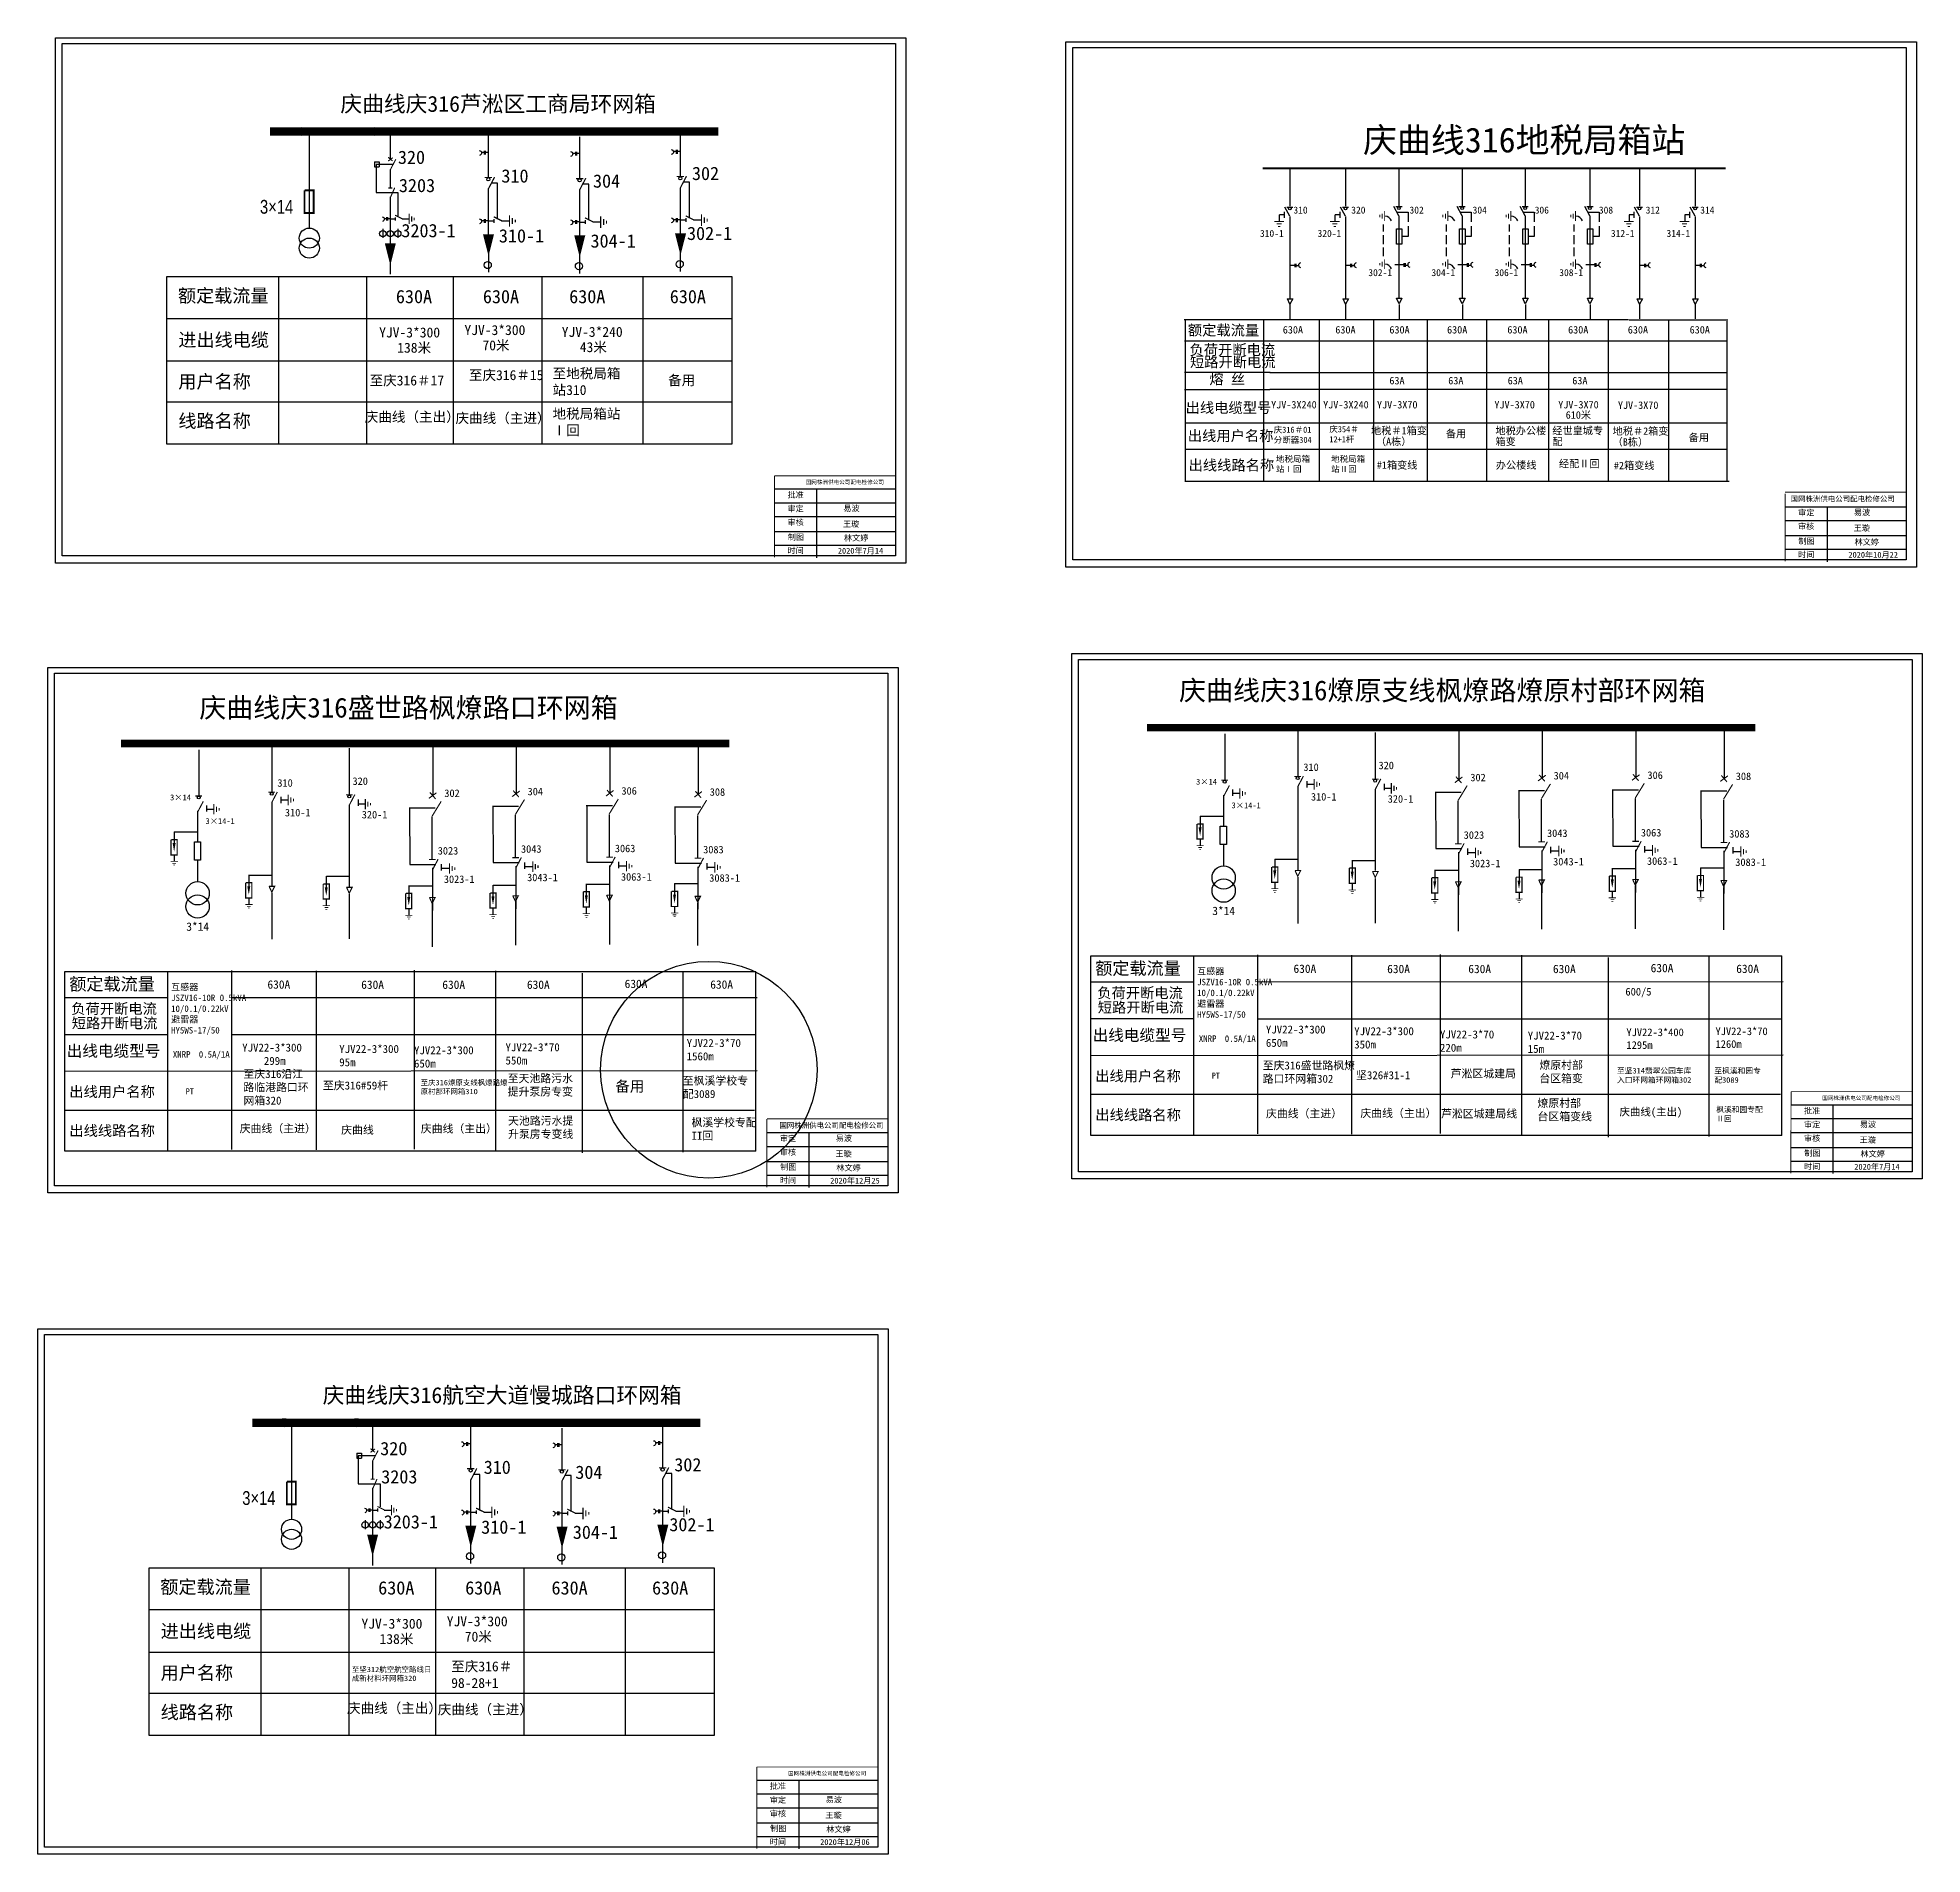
# Model space of a CAD drawing. Extents: x 329 to 871, y -351 to -9.
# Drawn here: x 329.3 to 683.8, y -350.6 to -9.1 of the extents above; entities that cross this region are included whole.
import ezdxf

# ---------------------------------------------------------------- set-up
doc = ezdxf.new("R2010")
doc.units = 0
doc.header["$LTSCALE"] = 0.774411
doc.linetypes.add('CENTER', pattern=[50.8, 31.75, -6.35, 6.35, -6.35])
doc.layers.get('0').update_dxf_attribs({"linetype": 'CONTINUOUS'})
doc.layers.add('1', color=7, linetype='CONTINUOUS')
doc.styles.add('_txtstyle_1.50_0_0', font='simsun.ttc', dxfattribs={"height": 1.5})
doc.styles.add('_txtstyle_3.72_0_0', font='simsun.ttc', dxfattribs={"height": 3.723362})
doc.styles.add('HZ', font='simkai.ttf')
doc.styles.add('hztxt_txtstyle_0.00_0_0', font='', dxfattribs={"bigfont": 'hztxt.shx'})
doc.styles.add('hztxt_txtstyle_1.87_0_0', font='', dxfattribs={"height": 1.871504, "bigfont": 'hztxt.shx'})
doc.styles.add('hztxt_txtstyle_1.97_0_0', font='simkai.ttf', dxfattribs={"height": 1.96875})
doc.styles.add('hztxt_txtstyle_2.50_0_0', font='simkai.ttf', dxfattribs={"height": 2.5})
doc.styles.add('hztxt_txtstyle_2.60_0_0', font='', dxfattribs={"height": 2.6, "bigfont": 'hztxt.shx'})
doc.styles.add('hztxt_txtstyle_2.70_0_0', font='simkai.ttf', dxfattribs={"height": 2.7})
doc.styles.add('KaiTi_txtstyle_3.00_0_0', font='simkai.ttf', dxfattribs={"height": 3})
doc.styles.get("Standard").update_dxf_attribs({"font": '', "height": 2.5})
doc.styles.add('STYLE1', font='txt.shx', dxfattribs={"height": 2.6})
doc.styles.add('字体', font='simkai_0.ttf', dxfattribs={"height": 2.5})
doc.styles.add('宋体_txtstyle_3.72_0_0', font='', dxfattribs={"height": 3.723362})
doc.styles.add('黑体_txtstyle_1.50_0_0', font='simhei.ttf', dxfattribs={"height": 1.5})
doc.styles.add('黑体_txtstyle_2.00_0_0', font='simhei.ttf', dxfattribs={"height": 2})
doc.styles.get('hztxt_txtstyle_0.00_0_0').set_extended_font_data('hztxt')
doc.styles.get('hztxt_txtstyle_1.87_0_0').set_extended_font_data('hztxt')
doc.styles.get('hztxt_txtstyle_2.60_0_0').set_extended_font_data('hztxt')
doc.styles.get('Standard').set_extended_font_data('SimSun')
doc.styles.get('宋体_txtstyle_3.72_0_0').set_extended_font_data('宋体')

msp = doc.modelspace()

# ---------------------------------------------------------------- texts
at = {"linetype": 'Continuous', "style": 'hztxt_txtstyle_2.50_0_0'}
for s, p in [('320', (397.09, -32.81)), ('310', (416.55, -36.32)), ('304', (433.78, -37.27)), ('302', (452.39, -35.84)), ('3203', (397.28, -38.11)), ('3203-1', (397.74, -46.59)), ('310-1', (416.08, -47.58)), ('304-1', (433.31, -48.54)), ('302-1', (451.46, -47.11)), ('额定载流量', (355.72, -58.83)), ('630A', (396.71, -59)), ('630A', (413.07, -59)), ('630A', (429.3, -59)), ('630A', (448.22, -59)), ('进出线电缆', (355.79, -67.14)), ('用户名称', (355.79, -74.98)), ('线路名称', (355.79, -82.38)), ('320', (393.76, -275.6)), ('302', (449.06, -278.64)), ('3203', (393.95, -280.91)), ('310', (413.22, -279.11)), ('304', (430.45, -280.06)), ('3203-1', (394.41, -289.38)), ('310-1', (412.75, -290.37)), ('304-1', (429.98, -291.33)), ('302-1', (448.13, -289.9)), ('额定载流量', (352.39, -301.62)), ('630A', (393.38, -301.8)), ('630A', (409.74, -301.8)), ('630A', (425.97, -301.8)), ('630A', (444.89, -301.8)), ('进出线电缆', (352.46, -309.93)), ('用户名称', (352.46, -317.77)), ('线路名称', (352.46, -325.17))]:
    msp.add_text(s, height=2.5, dxfattribs=at).set_placement(p)
for s, height, style, p in [('310', 1.312, 'HZ', (565.51, -42.14)), ('320', 1.312, 'HZ', (576.39, -42.14)), ('302', 1.312, 'HZ', (587.34, -42.14)), ('304', 1.312, 'HZ', (599.21, -42.14)), ('306', 1.312, 'HZ', (610.89, -42.14)), ('308', 1.312, 'HZ', (622.96, -42.14)), ('312', 1.312, 'HZ', (631.76, -42.14)), ('314', 1.312, 'HZ', (642.02, -42.14)), ('310-1', 1.312, 'HZ', (559.22, -46.53)), ('320-1', 1.312, 'HZ', (570.05, -46.53)), ('312-1', 1.312, 'HZ', (625.22, -46.53)), ('314-1', 1.312, 'HZ', (635.68, -46.53)), ('302-1', 1.312, 'HZ', (579.6, -53.9)), ('304-1', 1.312, 'HZ', (591.47, -53.9)), ('306-1', 1.312, 'HZ', (603.34, -53.9)), ('308-1', 1.312, 'HZ', (615.51, -53.9)), ('额定载流量', 1.969, 'HZ', (545.65, -65.05)), ('630A', 1.4, 'HZ', (563.51, -64.69)), ('630A', 1.4, 'HZ', (573.39, -64.69)), ('630A', 1.4, 'HZ', (583.56, -64.69)), ('630A', 1.4, 'HZ', (594.41, -64.69)), ('630A', 1.4, 'HZ', (605.74, -64.69)), ('630A', 1.4, 'HZ', (617.17, -64.69)), ('630A', 1.4, 'HZ', (628.4, -64.69)), ('630A', 1.4, 'HZ', (640.03, -64.69)), ('负荷开断电流', 1.969, 'HZ', (545.96, -68.75)), ('短路开断电流', 1.969, 'HZ', (546.04, -71.02)), ('熔 丝', 1.969, 'hztxt_txtstyle_1.97_0_0', (549.71, -74.23)), ('63A', 1.4, 'HZ', (583.56, -74.25)), ('63A', 1.4, 'HZ', (594.63, -74.25)), ('63A', 1.4, 'HZ', (605.81, -74.25)), ('63A', 1.4, 'HZ', (617.96, -74.25)), ('出线电缆型号', 1.969, 'HZ', (545.24, -79.62)), ('YJV-3X240', 1.4, 'HZ', (561.32, -78.78)), ('YJV-3X240', 1.4, 'HZ', (571.1, -78.78)), ('YJV-3X70', 1.4, 'HZ', (581.23, -78.78)), ('YJV-3X70', 1.4, 'HZ', (603.31, -78.78)), ('YJV-3X70', 1.4, 'HZ', (615.31, -78.78)), ('YJV-3X70', 1.4, 'HZ', (626.54, -78.86)), ('610米', 1.4, 'HZ', (616.72, -80.71)), ('出线用户名称', 1.969, 'HZ', (545.65, -84.91)), ('地税＃1箱变', 1.4, 'HZ', (580.12, -83.66)), ('（A栋）', 1.4, 'HZ', (581.03, -85.71)), ('备用', 1.4, 'HZ', (594.18, -84.23)), ('地税办公楼', 1.4, 'HZ', (603.51, -83.66)), ('箱变', 1.4, 'HZ', (603.51, -85.71)), ('经世皇城专', 1.4, 'HZ', (614.21, -83.66)), ('配', 1.4, 'HZ', (614.21, -85.71)), ('地税＃2箱变', 1.4, 'HZ', (625.55, -83.74)), ('（B栋）', 1.4, 'HZ', (625.55, -85.79)), ('备用', 1.4, 'HZ', (639.86, -84.95)), ('出线线路名称', 1.969, 'HZ', (545.79, -90.44)), ('#1箱变线', 1.4, 'HZ', (581.19, -90.13)), ('办公楼线', 1.4, 'HZ', (603.59, -90.13)), ('#2箱变线', 1.4, 'HZ', (625.78, -90.21))]:
    msp.add_text(s, height=height, dxfattribs=dict(style=style)).set_placement(p)
at = {"color": 0}
for s, height, p in [('320', 1.416, (581.52, -146.61)), ('310', 1.416, (374.42, -149.91)), ('320', 1.416, (388.55, -149.57)), ('310', 1.416, (567.38, -146.94)), ('302', 1.416, (598.79, -148.88)), ('304', 1.416, (614.45, -148.54)), ('306', 1.416, (632.1, -148.44)), ('308', 1.416, (648.71, -148.65)), ('302', 1.416, (405.82, -151.84)), ('304', 1.416, (421.48, -151.51)), ('306', 1.416, (439.13, -151.4)), ('308', 1.416, (455.74, -151.61)), ('310-1', 1.416, (568.81, -152.51)), ('320-1', 1.416, (583.25, -152.91)), ('310-1', 1.416, (375.84, -155.48)), ('320-1', 1.416, (390.29, -155.87)), ('3023', 1.416, (597.54, -159.7)), ('3043', 1.416, (613.21, -159.36)), ('3063', 1.416, (630.86, -159.26)), ('3083', 1.416, (647.47, -159.47)), ('3023', 1.416, (404.58, -162.66)), ('3043', 1.416, (420.24, -162.32)), ('3063', 1.416, (437.89, -162.22)), ('3083', 1.416, (454.5, -162.43)), ('3043-1', 1.416, (421.39, -167.67)), ('3063-1', 1.416, (439.04, -167.57)), ('3083-1', 1.416, (455.65, -167.77)), ('3023-1', 1.416, (598.69, -165.04)), ('3043-1', 1.416, (614.36, -164.71)), ('3063-1', 1.416, (632, -164.6)), ('3083-1', 1.416, (648.62, -164.81)), ('3023-1', 1.416, (405.73, -168)), ('3*14', 1.574, (550.25, -174.04)), ('3*14', 1.574, (357.29, -177)), ('630A', 1.574, (565.52, -184.92)), ('630A', 1.574, (583.14, -184.96)), ('630A', 1.574, (598.4, -184.96)), ('630A', 1.574, (614.32, -184.96)), ('630A', 1.574, (632.7, -184.79)), ('630A', 1.574, (648.79, -184.93)), ('630A', 1.574, (372.55, -187.88)), ('630A', 1.574, (390.18, -187.92)), ('630A', 1.574, (405.44, -187.92)), ('630A', 1.574, (421.35, -187.92)), ('630A', 1.574, (439.73, -187.76)), ('630A', 1.574, (455.83, -187.89))]:
    msp.add_text(s, height=height, dxfattribs=at).set_placement(p)
at = {"color": 0, "style": 'HZ'}
for s, height, p in [('3×14', 1.098, (547.21, -149.51)), ('3×14', 1.098, (354.24, -152.47)), ('3×14-1', 1.098, (360.9, -156.92)), ('3×14-1', 1.098, (553.87, -153.96)), ('额定载流量', 2.361, (528.24, -185.23)), ('额定载流量', 2.361, (335.28, -188.19)), ('负荷开断电流', 1.967, (528.62, -189.66)), ('负荷开断电流', 1.967, (335.65, -192.63)), ('短路开断电流', 1.967, (528.71, -192.38)), ('短路开断电流', 1.967, (335.75, -195.34)), ('出线电缆型号', 2.152, (334.79, -200.66)), ('出线电缆型号', 2.152, (527.75, -197.7)), ('出线用户名称', 1.967, (528.24, -205.28)), ('出线用户名称', 1.967, (335.28, -208.24)), ('出线线路名称', 1.967, (528.25, -212.6)), ('出线线路名称', 1.967, (335.29, -215.56))]:
    msp.add_text(s, height=height, dxfattribs=at).set_placement(p)
for s, p in [('XNRP', (547.72, -197.89)), ('0.5A/1A', (552.6, -197.88)), ('XNRP', (354.76, -200.85)), ('0.5A/1A', (359.64, -200.84))]:
    msp.add_text(s, height=1.221).set_placement(p)
at = {"linetype": 'Continuous', "attachment_point": 1}
for s, insert, char_height, width, style in [('{\\fSimSun|b0|i0|c134|p2;庆曲线庆316芦淞区工商局环网箱}', (386.27, -20.01), 3, 64.6251, 'hztxt_txtstyle_0.00_0_0'), ('{\\f楷体_GB2312|b0|i0|c134|p49;YJV-3*300}', (393.56, -63.56), 1.8715, 10.0239, 'hztxt_txtstyle_0.00_0_0'), ('{\\f楷体_GB2312|b0|i0|c134|p49;YJV-3*300}', (409.6, -63.11), 1.8715, 10.0239, 'hztxt_txtstyle_0.00_0_0'), ('{\\f楷体_GB2312|b0|i0|c134|p49;YJV-3*240}', (427.9, -63.45), 1.8715, 10.0239, 'hztxt_txtstyle_0.00_0_0'), ('{\\f楷体_GB2312|b0|i0|c134|p49;138\\f楷体_GB2312|b0|i0|c134|p32;米}', (396.96, -66.43), 1.8715, 10.0239, 'hztxt_txtstyle_1.87_0_0'), ('{\\f楷体_GB2312|b0|i0|c134|p49;70\\f楷体_GB2312|b0|i0|c134|p32;米}', (412.99, -65.98), 1.8715, 10.0239, 'hztxt_txtstyle_1.87_0_0'), ('{\\f楷体_GB2312|b0|i0|c134|p49;43\\f楷体_GB2312|b0|i0|c134|p32;米}', (431.29, -66.32), 1.8715, 10.0239, 'hztxt_txtstyle_0.00_0_0'), ('{\\f楷体_GB2312|b0|i0|c134|p49;至庆316＃17}', (391.76, -72.59), 1.8715, 20.7858, 'hztxt_txtstyle_1.87_0_0'), ('{\\f楷体_GB2312|b0|i0|c134|p49;至庆316＃15}', (410.44, -71.58), 1.8715, 14.7835, 'hztxt_txtstyle_1.87_0_0'), ('{\\f楷体_GB2312|b0|i0|c134|p49;至地税局箱站310}', (426.18, -71.26), 1.8715, 14.7835, 'hztxt_txtstyle_0.00_0_0'), ('{\\f楷体_GB2312|b0|i0|c134|p49;备用}', (447.91, -72.54), 1.8715, 14.7835, 'hztxt_txtstyle_0.00_0_0'), ('{\\fSimSun|b0|i0|c134|p2;庆曲线（主出）}', (390.84, -79.43), 1.8715, 20.2162, 'hztxt_txtstyle_0.00_0_0'), ('{\\fSimSun|b0|i0|c134|p2;庆曲线（主进）}', (407.92, -79.66), 1.8715, 20.2162, 'hztxt_txtstyle_0.00_0_0'), ('{\\f楷体_GB2312|b0|i0|c134|p49;地税局箱站Ⅰ回}', (426.17, -78.84), 1.8715, 13.7825, 'hztxt_txtstyle_0.00_0_0'), ('{\\f楷体_GB2312|b0|i0|c134|p49;庆316＃01分断器304}', (561.8, -82.21), 1.144, 7.8251, 'HZ'), ('{\\f楷体_GB2312|b0|i0|c134|p49;庆354＃12+1杆}', (572.26, -82.11), 1.144, 7.8251, 'HZ'), ('{\\f楷体_GB2312|b0|i0|c134|p49;地税局箱站Ⅰ回}', (562.23, -87.71), 1.144, 7.8251, 'HZ'), ('{\\f楷体_GB2312|b0|i0|c134|p49;地税局箱站Ⅱ回}', (572.6, -87.71), 1.144, 7.8251, 'HZ'), ('\\A1;{\\fSimSun|b0|i0|c134|p2;互感器\\PJSZV16-10R 0.5kVA\\P10/0.1/0.22kV\\P避雷器\\PHY5WS-17/50}', (547.4, -183.99), 1.2209, 13.5077, 'KaiTi_txtstyle_3.00_0_0'), ('\\A1;{\\fSimSun|b0|i0|c134|p2;互感器\\PJSZV16-10R 0.5kVA\\P10/0.1/0.22kV\\P避雷器\\PHY5WS-17/50}', (354.43, -186.95), 1.2209, 13.5077, 'KaiTi_txtstyle_3.00_0_0'), ('{\\fSimSun|b0|i0|c134|p2;庆曲线庆316航空大道慢城路口环网箱}', (382.94, -262.8), 3, 71.1022, 'hztxt_txtstyle_0.00_0_0'), ('{\\f楷体_GB2312|b0|i0|c134|p49;YJV-3*300}', (390.23, -306.35), 1.8715, 10.0239, 'hztxt_txtstyle_0.00_0_0'), ('{\\f楷体_GB2312|b0|i0|c134|p49;YJV-3*300}', (406.27, -305.9), 1.8715, 10.0239, 'hztxt_txtstyle_0.00_0_0'), ('{\\f楷体_GB2312|b0|i0|c134|p49;138\\f楷体_GB2312|b0|i0|c134|p32;米}', (393.63, -309.22), 1.8715, 10.0239, 'hztxt_txtstyle_1.87_0_0'), ('{\\f楷体_GB2312|b0|i0|c134|p49;70\\f楷体_GB2312|b0|i0|c134|p32;米}', (409.66, -308.77), 1.8715, 10.0239, 'hztxt_txtstyle_1.87_0_0'), ('{\\fKaiTi_GB2312|b0|i0|c134|p49;至坚312航空航空路线日成新材料环网箱320}', (388.43, -315.38), 1, 15.0205, 'hztxt_txtstyle_1.87_0_0'), ('{\\fKaiTi_GB2312|b0|i0|c134|p49;至庆316＃98-28+1}', (407.11, -314.37), 1.8715, 14.7835, 'hztxt_txtstyle_1.87_0_0'), ('{\\fSimSun|b0|i0|c134|p2;庆曲线（主出）}', (387.51, -322.22), 1.8715, 20.2162, 'hztxt_txtstyle_0.00_0_0'), ('{\\fSimSun|b0|i0|c134|p2;庆曲线（主进）}', (404.59, -322.46), 1.8715, 20.2162, 'hztxt_txtstyle_0.00_0_0')]:
    msp.add_mtext(s, dxfattribs=dict(at, insert=insert, char_height=char_height, width=width, style=style))
at = {"insert": (615.44, -88.47), "char_height": 1.4, "width": 7.8251, "attachment_point": 1, "style": 'HZ'}
msp.add_mtext('{\\f楷体_GB2312|b0|i0|c134|p49;经配Ⅱ回}', dxfattribs=at)
at = {"color": 7, "linetype": 'Continuous', "true_color": 0xffffff, "width": 82.0179, "attachment_point": 1, "style": '字体'}
for insert, char_height in [((473.79, -92.26), 0.75), ((659.02, -95.28), 1), ((664.97, -208.07), 0.75), ((468.83, -213.07), 1), ((470.46, -335.05), 0.75)]:
    msp.add_mtext('国网株洲供电公司配电检修公司', dxfattribs=dict(at, insert=insert, char_height=char_height))
at = {"color": 7, "linetype": 'Continuous', "attachment_point": 1}
for s, insert, char_height, width, style in [('{\\fKaiTi_GB2312|b0|i0|c134|p49;批准}', (470.36, -94.48), 1.0944, 8.5588, '字体'), ('\\f\uffbfﾬￌﾣﾤ_GB2312|b0|i0|c134|p49;审定', (470.36, -97.08), 1.0944, 8.5588, '字体'), ('易波', (480.87, -97.02), 1.094, 8.5588, '字体'), ('\\f\uffbfﾬￌﾣﾤ_GB2312|b0|i0|c134|p49;审定', (660.43, -97.83), 1.0944, 8.5588, '字体'), ('易波', (670.93, -97.78), 1.094, 8.5588, '字体'), ('\\f\uffbfﾬￌﾣﾤ_GB2312|b0|i0|c134|p49;制图', (470.42, -102.43), 1.0944, 8.5588, '字体'), ('\\f\uffbfﾬￌﾣﾤ_GB2312|b0|i0|c134|p49;审核', (470.36, -99.65), 1.0944, 8.5588, '字体'), ('王璇', (480.81, -99.96), 1.094, 8.5588, '字体'), ('{\\fSimSun|b0|i0|c134|p2;林文婷}', (480.97, -102.59), 1.0944, 8.5588, '字体'), ('\\f\uffbfﾬￌﾣﾤ_GB2312|b0|i0|c134|p49;审核', (660.43, -100.41), 1.0944, 8.5588, '字体'), ('王璇', (670.88, -100.72), 1.094, 8.5588, '字体'), ('\\f\uffbfﾬￌﾣﾤ_GB2312|b0|i0|c134|p49;时间', (470.36, -104.94), 1.0944, 8.5588, '字体'), ('2020{\\fSimSun|b0|i0|c134|p2;年}7{\\fSimSun|b0|i0|c134|p2;月14}', (479.83, -105), 1.0944, 16.0081, '字体'), ('\\f\uffbfﾬￌﾣﾤ_GB2312|b0|i0|c134|p49;制图', (660.49, -103.19), 1.0944, 8.5588, '字体'), ('\\f\uffbfﾬￌﾣﾤ_GB2312|b0|i0|c134|p49;时间', (660.43, -105.7), 1.0944, 8.5588, '字体'), ('2020{\\fSimSun|b0|i0|c134|p2;年}10{\\fSimSun|b0|i0|c134|p2;月22}', (669.89, -105.76), 1.0944, 16.0081, '字体'), ('{\\fSimSun|b0|i0|c134|p2;林文婷}', (671.04, -103.35), 1.0944, 8.5588, '字体'), ('庆曲线庆316燎原支线枫燎路燎原村部环网箱', (544, -129.93), 3.7234, 110.4377, '宋体_txtstyle_3.72_0_0'), ('庆曲线庆316盛世路枫燎路口环网箱', (359.73, -133.18), 3.7234, 91.4268, '_txtstyle_3.72_0_0'), ('{\\fSimSun|b0|i0|c134|p2;600/5}', (627.95, -187.73), 1.4422, 23.2508, 'hztxt_txtstyle_2.70_0_0'), ('{\\fKaiTi_GB2312|b0|i0|c134|p49;批准}', (661.54, -210.29), 1.0944, 8.5588, '字体'), ('\\f\uffbfﾬￌﾣﾤ_GB2312|b0|i0|c134|p49;审定', (468.92, -215.5), 1.0944, 8.5588, '字体'), ('易波', (479.43, -215.45), 1.094, 8.5588, '字体'), ('\\f\uffbfﾬￌﾣﾤ_GB2312|b0|i0|c134|p49;审定', (661.54, -212.89), 1.0944, 8.5588, '字体'), ('\\f\uffbfﾬￌﾣﾤ_GB2312|b0|i0|c134|p49;审核', (661.54, -215.47), 1.0944, 8.5588, '字体'), ('王璇', (671.99, -215.77), 1.094, 8.5588, '字体'), ('易波', (672.04, -212.84), 1.094, 8.5588, '字体'), ('\\f\uffbfﾬￌﾣﾤ_GB2312|b0|i0|c134|p49;审核', (468.92, -218.08), 1.0944, 8.5588, '字体'), ('王璇', (479.37, -218.38), 1.094, 8.5588, '字体'), ('\\f\uffbfﾬￌﾣﾤ_GB2312|b0|i0|c134|p49;制图', (661.6, -218.25), 1.0944, 8.5588, '字体'), ('{\\fSimSun|b0|i0|c134|p2;林文婷}', (672.15, -218.41), 1.0944, 8.5588, '字体'), ('\\f\uffbfﾬￌﾣﾤ_GB2312|b0|i0|c134|p49;制图', (468.98, -220.86), 1.0944, 8.5588, '字体'), ('\\f\uffbfﾬￌﾣﾤ_GB2312|b0|i0|c134|p49;时间', (468.92, -223.37), 1.0944, 8.5588, '字体'), ('2020{\\fSimSun|b0|i0|c134|p2;年}12{\\fSimSun|b0|i0|c134|p2;月25}', (478.39, -223.43), 1.0944, 16.0081, '字体'), ('{\\fSimSun|b0|i0|c134|p2;林文婷}', (479.54, -221.02), 1.0944, 8.5588, '字体'), ('\\f\uffbfﾬￌﾣﾤ_GB2312|b0|i0|c134|p49;时间', (661.54, -220.76), 1.0944, 8.5588, '字体'), ('2020{\\fSimSun|b0|i0|c134|p2;年}7{\\fSimSun|b0|i0|c134|p2;月14}', (671, -220.82), 1.0944, 16.0081, '字体'), ('{\\fKaiTi_GB2312|b0|i0|c134|p49;批准}', (467.03, -337.27), 1.0944, 8.5588, '字体'), ('\\f\uffbfﾬￌﾣﾤ_GB2312|b0|i0|c134|p49;审定', (467.03, -339.87), 1.0944, 8.5588, '字体'), ('易波', (477.54, -339.81), 1.094, 8.5588, '字体'), ('\\f\uffbfﾬￌﾣﾤ_GB2312|b0|i0|c134|p49;审核', (467.03, -342.45), 1.0944, 8.5588, '字体'), ('王璇', (477.48, -342.75), 1.094, 8.5588, '字体'), ('\\f\uffbfﾬￌﾣﾤ_GB2312|b0|i0|c134|p49;制图', (467.09, -345.23), 1.0944, 8.5588, '字体'), ('{\\fSimSun|b0|i0|c134|p2;林文婷}', (477.64, -345.38), 1.0944, 8.5588, '字体'), ('\\f\uffbfﾬￌﾣﾤ_GB2312|b0|i0|c134|p49;时间', (467.03, -347.74), 1.0944, 8.5588, '字体'), ('2020{\\fSimSun|b0|i0|c134|p2;年}12{\\fSimSun|b0|i0|c134|p2;月06}', (476.5, -347.79), 1.0944, 16.0081, '字体')]:
    msp.add_mtext(s, dxfattribs=dict(at, insert=insert, char_height=char_height, width=width, style=style))
at = {"color": 7, "linetype": 'Continuous', "lineweight": 0, "ltscale": 0.760054, "attachment_point": 1, "style": '_txtstyle_1.50_0_0'}
for s, insert, char_height, width in [('YJV22-3*300\\P650m', (560.33, -194.81), 1.5, 15.7452), ('{\\fSimSun|b0|i0|c0|p2;YJV22-3*300\\P    299m}', (367.8, -198.21), 1.5, 13.0753), ('{\\fSimSun|b0|i0|c0|p2;YJV22-3*300\\P95m}', (386.05, -198.47), 1.5, 13.0753), ('{\\fSimSun|b0|i0|c0|p2;YJV22-3*\\fSimSun|b0|i0|c134|p2;70\\P550\\fSimSun|b0|i0|c0|p2;m}', (417.32, -198.14), 1.5, 13.0753), ('{\\fSimSun|b0|i0|c0|p2;YJV22-3*\\fSimSun|b0|i0|c134|p2;70\\P1560\\fSimSun|b0|i0|c0|p2;m}', (451.39, -197.35), 1.5, 13.0753), ('YJV22-3*300\\P350m', (576.94, -195.13), 1.5, 19.2913), ('YJV22-3*70\\P220m', (593.07, -195.74), 1.5, 13.0753), ('YJV22-3*70\\P15m', (609.58, -195.95), 1.5, 13.0753), ('{\\fSimSun|b0|i0|c0|p2;YJV22-3*300\\P650m}', (400.11, -198.71), 1.5, 15.7452), ('{\\fSimSun|b0|i0|c134|p2;至庆}316{\\fSimSun|b0|i0|c134|p2;盛世路枫燎路口环网箱}302', (559.73, -201.57), 1.5, 17.7825), ('{\\fSimSun|b0|i0|c134|p2;至庆\\fSimSun|b0|i0|c0|p2;316\\fSimSun|b0|i0|c134|p2;沿江路临港路口环网箱\\fSimSun|b0|i0|c0|p2;3\\fSimSun|b0|i0|c134|p2;20}', (368.03, -203.17), 1.5, 13.0753), ('{\\fSimSun|b0|i0|c134|p2;至庆\\fSimSun|b0|i0|c0|p2;316#59\\fSimSun|b0|i0|c134|p2;杆}', (382.98, -205.34), 1.5, 13.0753), ('{\\fSimSun|b0|i0|c134|p2;至庆\\fSimSun|b0|i0|c0|p2;316\\fSimSun|b0|i0|c134|p2;燎原支线枫燎路燎原村部环网箱\\fSimSun|b0|i0|c0|p2;310}', (401.36, -205.05), 1, 14.9712)]:
    msp.add_mtext(s, dxfattribs=dict(at, insert=insert, char_height=char_height, width=width))
at = {"color": 0, "linetype": 'Continuous', "attachment_point": 1}
for s, insert, char_height, width, style in [('{\\fSimSun|b0|i0|c134|p2;YJV22-3*400\\P1295m}', (628.14, -195.36), 1.4422, 23.2508, 'hztxt_txtstyle_2.70_0_0'), ('{\\fSimSun|b0|i0|c134|p2;YJV22-3*70\\P1260m}', (644.9, -195.17), 1.4422, 23.2508, 'hztxt_txtstyle_2.70_0_0'), ('{\\fSimSun|b0|i0|c134|p2;PT}', (550.17, -203.67), 1.108, 12.1935, 'STYLE1'), ('{\\fSimSun|b0|i0|c134|p2;至坚314翡翠公园车库入口环网箱环网箱302}', (626.37, -202.79), 1.04, 14.6648, 'hztxt_txtstyle_2.70_0_0'), ('{\\fSimSun|b0|i0|c134|p2;至枫溪和园专配3089}', (644.68, -202.8), 1.04, 9.3069, 'hztxt_txtstyle_2.70_0_0'), ('{\\fSimSun|b0|i0|c134|p2;PT}', (357.2, -206.64), 1.108, 12.1935, 'STYLE1'), ('{\\fSimSun|b0|i0|c134|p2;庆曲线(主出)}', (626.84, -210.31), 1.4422, 16.1558, 'hztxt_txtstyle_2.70_0_0'), ('{\\fSimSun|b0|i0|c134|p2;枫溪和园专配Ⅱ回}', (645.04, -210.08), 1.04, 9.3069, 'hztxt_txtstyle_2.70_0_0')]:
    msp.add_mtext(s, dxfattribs=dict(at, insert=insert, char_height=char_height, width=width, style=style))
at = {"color": 7, "linetype": 'Continuous', "lineweight": 0, "ltscale": 1.330452, "char_height": 1.5, "attachment_point": 1, "style": '黑体_txtstyle_1.50_0_0'}
for s, insert in [('燎原村部^M^J台区箱变', (611.77, -201.49)), ('燎原村部^M^J台区箱变线', (611.42, -208.66))]:
    msp.add_mtext(s, dxfattribs=dict(at, insert=insert))
at = {"color": 7, "linetype": 'Continuous', "lineweight": 0, "ltscale": 1.172922, "char_height": 2, "width": 13.7398, "attachment_point": 1, "style": '黑体_txtstyle_2.00_0_0'}
for s, insert in [('{\\fSimSun|b0|i0|c134|p2;\\H0.75x;\\C0;至天池路污水提升泵房专变}', (417.73, -204)), ('{\\fSimSun|b0|i0|c134|p2;\\H0.75x;\\C0;至枫溪学校专配3089}', (450.67, -204.44)), ('{\\fSimSun|b0|i0|c134|p2;\\H0.75x;\\C0;天池路污水提升泵房专变线}', (417.8, -211.97)), ('{\\fSimSun|b0|i0|c134|p2;\\H0.75x;\\C0;枫溪学校专配II回}', (452.31, -212.28))]:
    msp.add_mtext(s, dxfattribs=dict(at, insert=insert))
at = {"color": 7, "linetype": 'Continuous', "lineweight": 0, "ltscale": 1.172922, "insert": (437.98, -205.24), "char_height": 2, "attachment_point": 1, "style": '黑体_txtstyle_2.00_0_0'}
msp.add_mtext('备用', dxfattribs=at)
at = {"linetype": 'Continuous', "lineweight": 0, "ltscale": 1.140648, "insert": (577.29, -203.4), "char_height": 1.5, "width": 16.857, "attachment_point": 1, "style": '_txtstyle_1.50_0_0'}
msp.add_mtext('{\\fSimSun|b0|i0|c134|p2;坚}326#31-1', dxfattribs=at)
at = {"color": 7, "linetype": 'Continuous', "lineweight": 0, "ltscale": 0.760054, "char_height": 1.5, "attachment_point": 1, "style": '_txtstyle_1.50_0_0'}
for s, insert in [('芦淞区城建局', (595.08, -203.1)), ('{\\fSimSun|b0|i0|c134|p2;庆曲线（主进）}', (560.35, -210.61)), ('{\\fSimSun|b0|i0|c134|p2;庆曲线（主出）}', (578.1, -210.55)), ('芦淞区城建局线', (593.27, -210.63)), ('{\\fSimSun|b0|i0|c134|p2;庆曲线（主进）}', (367.33, -213.42)), ('庆曲线', (386.41, -213.68)), ('{\\fSimSun|b0|i0|c134|p2;庆曲线（主出）}', (401.39, -213.45))]:
    msp.add_mtext(s, dxfattribs=dict(at, insert=insert))
at = {"layer": '1', "style": 'HZ'}
msp.add_text('庆曲线316地税局箱站', height=4.68, dxfattribs=at).set_placement((578.6, -30.65))
at = {"layer": '1', "style": 'hztxt_txtstyle_2.60_0_0', "width": 0.8}
for p in [(371.14, -42.17), (367.81, -284.96)]:
    msp.add_text('3×14', height=2.6, dxfattribs=at).set_placement(p)

# ---------------------------------------------------------------- blocks, each defined once
blk = doc.blocks.new('JD')
for points in [[(-2, 0.2), (-2, -0.2), (2, 0.2), (2, -0.2)], [(1, -1.2), (1, -0.8), (-1, -1.2), (-1, -0.8)], [(-0.5, -1.8), (-0.5, -2.2), (0.5, -1.8), (0.5, -2.2)]]:
    blk.add_trace(points)

# ---------------------------------------------------------------- linework, layer by layer
at = {"linetype": 'Continuous', "lineweight": 60}
msp.add_line((559.78, -33.63), (646.75, -33.63), dxfattribs=at)
for p, q in [((564.83, -33.77), (564.83, -40.78)), ((575.3, -33.77), (575.3, -40.78)), ((585.36, -33.68), (585.36, -40.69)), ((597.23, -33.68), (597.23, -40.69)), ((609.11, -33.68), (609.11, -40.69)), ((621.28, -33.68), (621.28, -40.69)), ((630.6, -33.77), (630.6, -40.78)), ((641.08, -33.77), (641.08, -40.78)), ((562.86, -42.37), (562.86, -43.61)), ((564.25, -40.92), (565.41, -40.92)), ((573.33, -42.37), (573.33, -43.61)), ((574.72, -40.92), (575.88, -40.92)), ((584.78, -40.83), (585.94, -40.83)), ((596.65, -40.83), (597.81, -40.83)), ((608.53, -40.83), (609.69, -40.83)), ((620.69, -40.83), (621.86, -40.83)), ((628.63, -42.37), (628.63, -43.61)), ((630.02, -40.92), (631.18, -40.92)), ((639.11, -42.37), (639.11, -43.61)), ((640.5, -40.92), (641.66, -40.92)), ((564.83, -42.68), (564.83, -58.17)), ((575.3, -42.68), (575.3, -58.17)), ((585.36, -42.59), (585.36, -58.08)), ((597.23, -42.59), (597.23, -58.08)), ((609.11, -42.59), (609.11, -58.08)), ((621.28, -42.59), (621.28, -58.08)), ((630.6, -42.68), (630.6, -58.17)), ((641.08, -42.68), (641.08, -58.17)), ((565.81, -51.9), (564.88, -51.9)), ((565.83, -52.22), (565.83, -51.58)), ((566.03, -52.22), (566.03, -51.58)), ((566.03, -51.93), (566.47, -51.93)), ((576.28, -51.9), (575.35, -51.9)), ((576.3, -52.22), (576.3, -51.58)), ((576.5, -52.22), (576.5, -51.58)), ((576.5, -51.93), (576.94, -51.93)), ((586.34, -51.81), (584.57, -51.81)), ((586.36, -52.13), (586.36, -51.49)), ((586.56, -52.13), (586.56, -51.49)), ((586.56, -51.84), (587, -51.84)), ((598.21, -51.81), (596.45, -51.81)), ((598.24, -52.13), (598.24, -51.49)), ((598.43, -52.13), (598.43, -51.49)), ((598.43, -51.84), (598.87, -51.84)), ((610.08, -51.81), (608.32, -51.81)), ((610.11, -52.13), (610.11, -51.49)), ((610.3, -52.13), (610.3, -51.49)), ((610.3, -51.84), (610.75, -51.84)), ((622.25, -51.81), (620.49, -51.81)), ((622.28, -52.13), (622.28, -51.49)), ((622.47, -52.13), (622.47, -51.49)), ((622.47, -51.84), (622.92, -51.84)), ((631.58, -51.9), (630.65, -51.9)), ((631.6, -52.22), (631.6, -51.58)), ((631.8, -52.22), (631.8, -51.58)), ((631.8, -51.93), (632.24, -51.93)), ((642.05, -51.9), (641.12, -51.9)), ((642.08, -52.22), (642.08, -51.58)), ((642.28, -52.22), (642.28, -51.58)), ((642.28, -51.93), (642.72, -51.93)), ((564.36, -58.16), (565.39, -58.16)), ((564.85, -59.2), (564.37, -58.16)), ((565.39, -58.16), (564.85, -59.2)), ((574.83, -58.16), (575.86, -58.16)), ((575.32, -59.2), (574.84, -58.16)), ((575.86, -58.16), (575.32, -59.2)), ((584.89, -58.07), (585.92, -58.08)), ((585.38, -59.11), (584.9, -58.07)), ((585.92, -58.08), (585.38, -59.11)), ((596.76, -58.07), (597.79, -58.08)), ((597.25, -59.11), (596.77, -58.07)), ((597.79, -58.08), (597.25, -59.11)), ((608.63, -58.07), (609.66, -58.08)), ((609.12, -59.11), (608.65, -58.07)), ((609.66, -58.08), (609.12, -59.11)), ((620.8, -58.07), (621.83, -58.08)), ((621.29, -59.11), (620.81, -58.07)), ((621.83, -58.08), (621.29, -59.11)), ((630.13, -58.16), (631.16, -58.16)), ((630.62, -59.2), (630.14, -58.16)), ((631.16, -58.16), (630.62, -59.2)), ((640.61, -58.16), (641.63, -58.16)), ((641.1, -59.2), (640.62, -58.16)), ((641.63, -58.16), (641.1, -59.2)), ((544.95, -62.09), (628.54, -62.09)), ((559.91, -62.23), (559.91, -92.48)), ((545, -71.97), (561.12, -71.97)), ((545, -75.22), (561.09, -75.22))]:
    msp.add_line(p, q)
at = {"linetype": 'Continuous'}
for p, q in [((563.76, -42.35), (562.89, -42.35)), ((563.76, -41.79), (563.76, -42.97)), ((564.82, -42.66), (563.88, -40.92)), ((574.23, -42.35), (573.36, -42.35)), ((574.23, -41.79), (574.23, -42.97)), ((575.29, -42.66), (574.35, -40.92)), ((585.35, -42.57), (584.41, -40.83)), ((585.04, -41.88), (587.08, -41.88)), ((587.08, -41.88), (587.08, -43.69)), ((597.23, -42.57), (596.29, -40.83)), ((596.91, -41.88), (598.95, -41.88)), ((598.95, -41.88), (598.95, -43.69)), ((609.1, -42.57), (608.16, -40.83)), ((608.79, -41.88), (610.82, -41.88)), ((610.82, -41.88), (610.82, -43.69)), ((621.27, -42.57), (620.33, -40.83)), ((620.96, -41.88), (622.99, -41.88)), ((622.99, -41.88), (622.99, -43.69)), ((629.53, -42.35), (628.65, -42.35)), ((629.53, -41.79), (629.53, -42.97)), ((630.59, -42.66), (629.65, -40.92)), ((640.01, -42.35), (639.13, -42.35)), ((640.01, -41.79), (640.01, -42.97)), ((641.07, -42.66), (640.13, -40.92)), ((582.36, -44.21), (582.36, -45.51)), ((587.08, -44.49), (587.08, -46.45)), ((594.23, -44.21), (594.23, -45.51)), ((598.95, -44.49), (598.95, -46.45)), ((606.1, -44.21), (606.1, -45.51)), ((610.82, -44.49), (610.82, -46.45)), ((618.27, -44.21), (618.27, -45.51)), ((622.99, -44.49), (622.99, -46.45)), ((582.36, -46.2), (582.36, -47.9)), ((582.36, -48.5), (582.36, -50.15)), ((587.08, -46.45), (585.91, -46.45)), ((594.23, -46.2), (594.23, -47.9)), ((594.23, -48.5), (594.23, -50.15)), ((598.95, -46.45), (597.79, -46.45)), ((606.1, -46.2), (606.1, -47.9)), ((606.1, -48.5), (606.1, -50.15)), ((610.82, -46.45), (609.66, -46.45)), ((618.27, -46.2), (618.27, -47.9)), ((618.27, -48.5), (618.27, -50.15)), ((622.99, -46.45), (621.83, -46.45)), ((374.65, -54.01), (374.65, -85.53)), ((391.21, -54.01), (391.21, -85.53)), ((407.48, -54.01), (407.48, -85.53)), ((424.13, -54.01), (424.13, -85.53)), ((443.18, -54.06), (443.18, -85.36)), ((353.62, -61.85), (459.84, -61.85)), ((545.14, -62.02), (545.14, -92.58)), ((570.37, -62.12), (570.37, -92.38)), ((580.56, -62.12), (580.56, -92.48)), ((590.65, -62.12), (590.65, -92.48)), ((601.83, -62.12), (601.83, -92.48)), ((613.51, -62.12), (613.51, -92.48)), ((624.69, -62.12), (624.69, -92.38)), ((628.64, -62.11), (646.85, -62.11)), ((636.06, -62.12), (636.06, -92.48)), ((647.04, -62.02), (647.04, -92.48)), ((545.04, -66.07), (647.04, -66.07)), ((353.62, -69.84), (459.84, -69.84)), ((561.07, -72), (646.94, -72)), ((353.62, -77.54), (459.84, -77.54)), ((561.07, -75.17), (647.04, -75.17)), ((545.14, -81.5), (647.14, -81.5)), ((545.24, -86.44), (647.04, -86.44)), ((545.34, -92.48), (647.44, -92.48)), ((371.32, -296.8), (371.32, -328.32)), ((387.88, -296.8), (387.88, -328.32)), ((404.15, -296.8), (404.15, -328.32)), ((420.8, -296.8), (420.8, -328.32)), ((439.85, -296.85), (439.85, -328.16)), ((350.29, -304.64), (456.51, -304.64)), ((350.29, -312.63), (456.51, -312.63)), ((350.29, -320.33), (456.51, -320.33))]:
    msp.add_line(p, q, dxfattribs=at)
at = {"linetype": 'CENTER'}
for p, q in [((564.84, -59.13), (564.84, -61.96)), ((575.31, -59.13), (575.31, -61.96)), ((585.43, -59.23), (585.43, -62.05)), ((597.3, -59.23), (597.3, -62.05)), ((609.17, -59.23), (609.17, -62.05)), ((621.34, -59.23), (621.34, -62.05)), ((630.61, -59.13), (630.61, -61.96)), ((641.08, -59.13), (641.08, -61.96))]:
    msp.add_line(p, q, dxfattribs=at)
at = {"color": 7, "linetype": 'Continuous'}
for p, q in [((467.92, -93.91), (490.67, -93.91)), ((475.82, -93.91), (475.82, -106.85)), ((467.92, -96.51), (490.67, -96.51)), ((467.92, -99.1), (490.67, -99.1)), ((657.98, -97.26), (680.73, -97.26)), ((665.88, -97.29), (665.88, -107.6)), ((467.92, -101.93), (490.67, -101.93)), ((657.98, -99.86), (680.73, -99.86)), ((657.98, -102.68), (680.73, -102.68)), ((467.92, -104.52), (490.67, -104.52)), ((657.98, -105.27), (680.73, -105.27)), ((659.1, -209.72), (681.85, -209.72)), ((659.1, -212.32), (681.85, -212.32)), ((666.99, -209.72), (666.99, -222.66)), ((466.48, -214.93), (489.23, -214.93)), ((474.38, -214.98), (474.38, -225.27)), ((659.1, -214.91), (681.85, -214.91)), ((466.48, -217.53), (489.23, -217.53)), ((659.1, -217.74), (681.85, -217.74)), ((466.48, -220.35), (489.23, -220.35)), ((466.48, -222.94), (489.23, -222.94)), ((659.1, -220.33), (681.85, -220.33)), ((464.59, -336.7), (487.34, -336.7)), ((472.49, -336.7), (472.49, -349.64)), ((464.59, -339.3), (487.34, -339.3)), ((464.59, -341.89), (487.34, -341.89)), ((464.59, -344.72), (487.34, -344.72)), ((464.59, -347.31), (487.34, -347.31))]:
    msp.add_line(p, q, dxfattribs=at)
at = {"color": 0}
for p, q in [((419.31, -141.66), (419.31, -151.33)), ((436.96, -141.55), (436.96, -151.22)), ((453.57, -141.76), (453.57, -151.43)), ((552.58, -139.99), (552.58, -148.66)), ((566.31, -139.29), (566.31, -147.96)), ((580.89, -139.69), (580.89, -148.45)), ((596.61, -139.03), (596.61, -148.7)), ((612.28, -138.7), (612.28, -148.37)), ((629.93, -138.59), (629.93, -148.26)), ((646.54, -138.8), (646.54, -148.47)), ((359.62, -142.95), (359.62, -151.62)), ((373.35, -142.25), (373.35, -150.92)), ((387.93, -142.66), (387.93, -151.41)), ((403.65, -141.99), (403.65, -151.66)), ((375.1, -152.38), (376.44, -152.38)), ((552.36, -151.51), (552.36, -157.31)), ((554.1, -151.14), (555.43, -151.14)), ((566.31, -149.89), (566.31, -165.64)), ((568.07, -149.42), (569.4, -149.42)), ((580.89, -150.38), (580.89, -165.69)), ((582.57, -150.19), (583.91, -150.19)), ((592.17, -150.94), (597.08, -150.94)), ((592.24, -151), (592.28, -161.55)), ((607.83, -150.6), (612.75, -150.6)), ((607.9, -150.67), (607.95, -161.21)), ((612.12, -152.25), (612.12, -160.24)), ((625.48, -150.5), (630.39, -150.5)), ((625.55, -150.56), (625.6, -161.11)), ((629.77, -152.14), (629.77, -160.14)), ((642.09, -150.71), (647.01, -150.71)), ((642.16, -150.77), (642.21, -161.32)), ((646.38, -152.35), (646.38, -160.35)), ((359.39, -154.47), (359.39, -160.27)), ((361.13, -154.11), (362.46, -154.11)), ((373.35, -152.85), (373.35, -168.6)), ((387.93, -153.34), (387.93, -168.65)), ((389.61, -153.15), (390.94, -153.15)), ((399.2, -153.9), (404.12, -153.9)), ((399.27, -153.96), (399.32, -164.51)), ((403.49, -155.54), (403.49, -163.54)), ((414.87, -153.57), (419.78, -153.57)), ((414.94, -153.63), (414.98, -164.18)), ((419.16, -155.21), (419.16, -163.21)), ((432.51, -153.46), (437.43, -153.46)), ((432.59, -153.53), (432.63, -164.07)), ((436.81, -155.11), (436.81, -163.1)), ((449.13, -153.67), (454.04, -153.67)), ((449.2, -153.73), (449.24, -164.28)), ((453.42, -155.31), (453.42, -163.31)), ((547.96, -155.43), (547.96, -157.58)), ((547.99, -155.45), (552.37, -155.45)), ((596.46, -152.58), (596.46, -160.58)), ((355, -158.39), (355, -160.54)), ((355.02, -158.41), (359.4, -158.41)), ((355, -162.8), (355, -163.91)), ((547.96, -159.84), (547.96, -160.95)), ((552.36, -160.75), (552.36, -164.8)), ((592.28, -161.55), (597.2, -161.55)), ((596.56, -162.22), (596.56, -170.21)), ((598.39, -162.29), (599.72, -162.29)), ((607.95, -161.21), (612.86, -161.21)), ((612.22, -161.88), (612.22, -169.88)), ((614.05, -161.96), (615.39, -161.96)), ((625.6, -161.11), (630.51, -161.11)), ((629.87, -161.78), (629.87, -169.78)), ((631.7, -161.85), (633.04, -161.85)), ((642.21, -161.32), (647.12, -161.32)), ((646.48, -161.99), (646.48, -169.98)), ((648.31, -162.06), (649.65, -162.06)), ((359.39, -163.72), (359.39, -167.76)), ((369.04, -166.49), (369.04, -168.64)), ((369.06, -166.52), (373.45, -166.52)), ((399.32, -164.51), (404.23, -164.51)), ((403.59, -165.18), (403.59, -173.17)), ((405.42, -165.25), (406.76, -165.25)), ((414.98, -164.18), (419.9, -164.18)), ((419.26, -164.84), (419.26, -172.84)), ((421.09, -164.92), (422.42, -164.92)), ((432.63, -164.07), (437.55, -164.07)), ((436.9, -164.74), (436.9, -172.74)), ((438.74, -164.81), (440.07, -164.81)), ((449.24, -164.28), (454.16, -164.28)), ((453.52, -164.95), (453.52, -172.94)), ((455.35, -165.02), (456.68, -165.02)), ((562, -163.53), (562, -165.68)), ((562.03, -163.56), (566.41, -163.56)), ((576.57, -163.75), (576.57, -165.9)), ((576.6, -163.77), (580.98, -163.77)), ((592.09, -165.55), (592.09, -167.7)), ((592.12, -165.58), (596.5, -165.58)), ((607.94, -165.45), (607.94, -167.6)), ((607.96, -165.47), (612.35, -165.47)), ((625.48, -165.23), (625.48, -167.38)), ((625.51, -165.26), (629.89, -165.26)), ((642.07, -165.13), (642.07, -167.28)), ((642.09, -165.15), (646.48, -165.15)), ((373.36, -169.87), (373.36, -178.58)), ((383.61, -166.71), (383.61, -168.86)), ((383.63, -166.73), (388.01, -166.73)), ((387.93, -170.1), (387.93, -178.52)), ((399.13, -168.51), (399.13, -170.66)), ((399.15, -168.54), (403.54, -168.54)), ((414.97, -168.41), (414.97, -170.56)), ((415, -168.43), (419.38, -168.43)), ((432.52, -168.2), (432.52, -170.35)), ((432.54, -168.22), (436.93, -168.22)), ((449.11, -168.09), (449.11, -170.24)), ((449.13, -168.11), (453.51, -168.11)), ((562, -167.94), (562, -169.05)), ((566.32, -166.91), (566.32, -175.61)), ((576.57, -168.15), (576.57, -169.26)), ((580.9, -167.14), (580.9, -175.56)), ((592.09, -169.96), (592.09, -171.07)), ((596.5, -169.06), (596.5, -177.05)), ((607.94, -169.85), (607.94, -170.97)), ((612.16, -168.72), (612.16, -176.72)), ((625.48, -169.64), (625.48, -170.75)), ((629.81, -168.62), (629.81, -176.62)), ((642.07, -169.54), (642.07, -170.65)), ((646.42, -168.83), (646.42, -176.82)), ((369.04, -170.9), (369.04, -172.01)), ((383.61, -171.11), (383.61, -172.23)), ((399.13, -172.92), (399.13, -174.03)), ((403.53, -172.02), (403.53, -180.02)), ((414.97, -172.82), (414.97, -173.93)), ((419.2, -171.69), (419.2, -179.68)), ((432.52, -172.6), (432.52, -173.71)), ((436.85, -171.58), (436.85, -179.58)), ((449.11, -172.5), (449.11, -173.61)), ((453.46, -171.79), (453.46, -179.79)), ((527.4, -215.49), (527.41, -181.69)), ((527.41, -181.69), (657.37, -181.69)), ((546.71, -181.84), (546.71, -215.47)), ((558.77, -181.53), (558.77, -215.16)), ((576.44, -181.58), (576.44, -215.21)), ((593.09, -181.47), (593.09, -215.1)), ((608.39, -181.57), (608.39, -215.35)), ((624.7, -182.03), (624.7, -215.81)), ((643.65, -181.89), (643.65, -215.67)), ((657.33, -181.69), (657.33, -215.47)), ((334.44, -184.65), (464.4, -184.65)), ((334.44, -218.45), (334.44, -184.65)), ((353.74, -184.81), (353.74, -218.44)), ((365.81, -184.49), (365.81, -218.12)), ((381.73, -184.54), (381.73, -218.17)), ((400.13, -184.43), (400.13, -218.06)), ((415.43, -184.53), (415.43, -218.31)), ((431.74, -184.99), (431.74, -218.77)), ((450.69, -184.85), (450.69, -218.64)), ((464.36, -184.65), (464.36, -218.43)), ((527.43, -186.6), (546.71, -186.59)), ((334.46, -189.56), (353.74, -189.56)), ((527.46, -193.52), (546.79, -193.52)), ((558.77, -193.53), (657.37, -193.56)), ((334.5, -196.48), (353.82, -196.48)), ((365.81, -196.49), (464.4, -196.52)), ((657.64, -200.38), (527.43, -200.5)), ((464.67, -203.34), (334.46, -203.46)), ((657.1, -207.81), (527.4, -207.8)), ((464.13, -210.77), (334.44, -210.76)), ((657.37, -215.47), (527.41, -215.48)), ((464.4, -218.43), (334.45, -218.44))]:
    msp.add_line(p, q, dxfattribs=at)
at = {"color": 0, "ltscale": 0.91161}
for p, q in [((558.77, -186.59), (657.64, -186.56)), ((365.81, -189.55), (464.67, -189.52))]:
    msp.add_line(p, q, dxfattribs=at)
at = {"linetype": 'Continuous'}
for points in [[(332.67, -9.08), (492.61, -9.08), (492.61, -107.85), (332.67, -107.85)], [(490.69, -106.52), (333.95, -106.52), (333.95, -10.14), (490.69, -10.14)], [(522.73, -9.83), (682.68, -9.83), (682.68, -108.61), (522.73, -108.61)], [(680.76, -107.28), (524.01, -107.28), (524.01, -10.9), (680.76, -10.9)], [(584.9, -45), (585.91, -45), (585.91, -47.9), (584.9, -47.9)], [(596.77, -45), (597.79, -45), (597.79, -47.9), (596.77, -47.9)], [(608.64, -45), (609.66, -45), (609.66, -47.9), (608.64, -47.9)], [(620.81, -45), (621.83, -45), (621.83, -47.9), (620.81, -47.9)], [(353.61, -53.97), (459.87, -53.97), (459.87, -85.49), (353.61, -85.49)], [(331.23, -127.5), (491.17, -127.5), (491.17, -226.28), (331.23, -226.28)], [(523.84, -124.89), (683.79, -124.89), (683.79, -223.66), (523.84, -223.66)], [(681.87, -222.33), (525.12, -222.33), (525.12, -125.96), (681.87, -125.96)], [(489.26, -224.95), (332.51, -224.95), (332.51, -128.57), (489.26, -128.57)], [(329.34, -251.87), (489.28, -251.87), (489.28, -350.64), (329.34, -350.64)], [(487.36, -349.31), (330.62, -349.31), (330.62, -252.93), (487.36, -252.93)], [(350.28, -296.76), (456.54, -296.76), (456.54, -328.28), (350.28, -328.28)]]:
    msp.add_lwpolyline(points, close=True, dxfattribs=at)
at = {"color": 7, "linetype": 'Continuous', "const_width": 0.182}
for points in [[(467.92, -91.43), (467.91, -106.8)], [(467.92, -91.43), (490.67, -91.43)], [(657.98, -94.82), (657.97, -107.56)], [(657.98, -94.53), (680.73, -94.53)], [(659.1, -207.25), (659.08, -222.62)], [(659.1, -207.25), (681.85, -207.25)], [(466.48, -212.39), (466.47, -225.23)], [(466.53, -212.35), (489.28, -212.35)], [(464.59, -334.23), (464.58, -349.6)], [(464.59, -334.23), (487.34, -334.23)]]:
    msp.add_lwpolyline(points, dxfattribs=at)
at = {"color": 0}
for points, const_width in [([(537.99, -138.8), (652.37, -138.8)], 1.42), ([(345.03, -141.77), (459.4, -141.77)], 1.42), ([(551.96, -148.68), (553.21, -148.68)], 0.212), ([(565.69, -147.98), (566.94, -147.98)], 0.212), ([(566.31, -149.94), (567.38, -147.93)], 0.212), ([(580.26, -148.48), (581.52, -148.48)], 0.212), ([(580.89, -150.44), (581.95, -148.42)], 0.212), ([(595.87, -149.14), (597.29, -148.09)], 0.212), ([(596.07, -148.02), (597.13, -149.23)], 0.212), ([(611.53, -148.81), (612.96, -147.76)], 0.212), ([(611.73, -147.68), (612.8, -148.9)], 0.212), ([(629.18, -148.7), (630.61, -147.65)], 0.212), ([(629.38, -147.58), (630.44, -148.8)], 0.212), ([(645.79, -148.91), (647.22, -147.86)], 0.212), ([(645.99, -147.79), (647.05, -149)], 0.212), ([(358.99, -151.65), (360.25, -151.65)], 0.212), ([(372.72, -150.94), (373.98, -150.94)], 0.212), ([(373.35, -152.9), (374.41, -150.89)], 0.212), ([(387.3, -151.44), (388.55, -151.44)], 0.212), ([(387.93, -153.4), (388.99, -151.38)], 0.212), ([(402.91, -152.1), (404.33, -151.05)], 0.212), ([(403.1, -150.98), (404.17, -152.2)], 0.212), ([(418.57, -151.77), (419.99, -150.72)], 0.212), ([(418.77, -150.64), (419.83, -151.86)], 0.212), ([(419.19, -155.11), (420.89, -152.33)], 0.212), ([(436.22, -151.66), (437.64, -150.62)], 0.212), ([(436.42, -150.54), (437.48, -151.76)], 0.212), ([(436.84, -155.01), (438.54, -152.23)], 0.212), ([(452.83, -151.87), (454.25, -150.82)], 0.212), ([(453.03, -150.75), (454.09, -151.97)], 0.212), ([(453.45, -155.21), (455.15, -152.43)], 0.212), ([(552.4, -151.7), (553.46, -149.69)], 0.212), ([(596.49, -152.48), (598.19, -149.7)], 0.212), ([(612.15, -152.15), (613.86, -149.37)], 0.212), ([(629.8, -152.04), (631.5, -149.27)], 0.212), ([(646.41, -152.25), (648.11, -149.47)], 0.212), ([(359.43, -154.66), (360.49, -152.65)], 0.212), ([(403.52, -155.44), (405.23, -152.66)], 0.212), ([(547.39, -156.9), (547.39, -159.76), (548.53, -159.76), (548.53, -156.9), (547.42, -156.9)], 0.242), ([(354.42, -159.86), (354.42, -162.73), (355.57, -162.73), (355.57, -159.86), (354.46, -159.86)], 0.242), ([(436.27, -163.15), (437.53, -163.15)], 0.212), ([(436.9, -165.11), (437.96, -163.1)], 0.212), ([(595.92, -160.63), (597.18, -160.63)], 0.212), ([(596.55, -162.59), (597.61, -160.57)], 0.212), ([(611.59, -160.29), (612.84, -160.29)], 0.212), ([(612.21, -162.25), (613.28, -160.24)], 0.212), ([(629.24, -160.19), (630.49, -160.19)], 0.212), ([(629.86, -162.15), (630.93, -160.13)], 0.212), ([(645.85, -160.4), (647.1, -160.4)], 0.212), ([(646.47, -162.36), (647.54, -160.34)], 0.212), ([(402.96, -163.59), (404.21, -163.59)], 0.212), ([(403.59, -165.55), (404.65, -163.53)], 0.212), ([(418.62, -163.25), (419.88, -163.25)], 0.212), ([(419.25, -165.21), (420.31, -163.2)], 0.212), ([(452.88, -163.36), (454.14, -163.36)], 0.212), ([(453.51, -165.32), (454.57, -163.3)], 0.212), ([(561.43, -165), (561.43, -167.87), (562.58, -167.87), (562.58, -165), (561.47, -165)], 0.242), ([(565.79, -165.67), (566.87, -165.67), (566.32, -166.76), (565.81, -165.65)], 0.212), ([(576, -165.21), (576, -168.08), (577.14, -168.08), (577.14, -165.21), (576.03, -165.21)], 0.242), ([(580.37, -165.86), (581.45, -165.86), (580.9, -166.96), (580.38, -165.84)], 0.212), ([(624.91, -166.7), (624.91, -169.57), (626.06, -169.57), (626.06, -166.7), (624.94, -166.7)], 0.242), ([(641.5, -166.6), (641.5, -169.46), (642.64, -169.46), (642.64, -166.6), (641.53, -166.6)], 0.242), ([(368.46, -167.96), (368.46, -170.83), (369.61, -170.83), (369.61, -167.96), (368.5, -167.96)], 0.242), ([(372.83, -168.63), (373.91, -168.63), (373.36, -169.72), (372.84, -168.61)], 0.212), ([(383.03, -168.18), (383.03, -171.04), (384.18, -171.04), (384.18, -168.18), (383.07, -168.18)], 0.242), ([(387.4, -168.82), (388.48, -168.82), (387.93, -169.92), (387.42, -168.8)], 0.212), ([(398.56, -169.98), (398.56, -172.85), (399.7, -172.85), (399.7, -169.98), (398.59, -169.98)], 0.242), ([(414.4, -169.88), (414.4, -172.74), (415.55, -172.74), (415.55, -169.88), (414.44, -169.88)], 0.242), ([(431.94, -169.66), (431.94, -172.53), (433.09, -172.53), (433.09, -169.66), (431.98, -169.66)], 0.242), ([(448.53, -169.56), (448.53, -172.43), (449.68, -172.43), (449.68, -169.56), (448.57, -169.56)], 0.242), ([(591.52, -167.02), (591.52, -169.89), (592.67, -169.89), (592.67, -167.02), (591.56, -167.02)], 0.242), ([(595.97, -167.78), (597.05, -167.78), (596.5, -168.88), (595.98, -167.76)], 0.212), ([(607.36, -166.92), (607.36, -169.78), (608.51, -169.78), (608.51, -166.92), (607.4, -166.92)], 0.242), ([(611.63, -167.45), (612.72, -167.45), (612.16, -168.54), (611.65, -167.43)], 0.212), ([(629.28, -167.34), (630.37, -167.34), (629.81, -168.44), (629.3, -167.32)], 0.212), ([(645.89, -167.55), (646.98, -167.55), (646.42, -168.65), (645.91, -167.53)], 0.212), ([(403.01, -170.74), (404.09, -170.74), (403.53, -171.84), (403.02, -170.72)], 0.212), ([(418.67, -170.41), (419.75, -170.41), (419.2, -171.5), (418.68, -170.39)], 0.212), ([(436.32, -170.31), (437.4, -170.31), (436.85, -171.4), (436.33, -170.29)], 0.212), ([(452.93, -170.51), (454.01, -170.51), (453.46, -171.61), (452.94, -170.49)], 0.212)]:
    msp.add_lwpolyline(points, dxfattribs=dict(at, const_width=const_width))
for points in [[(568.01, -148.85), (568.01, -150.03)], [(375.05, -151.81), (375.05, -152.99)], [(389.59, -152.34), (389.59, -153.53)], [(554.04, -150.46), (554.04, -151.64)], [(582.56, -149.38), (582.56, -150.57)], [(361.08, -153.42), (361.08, -154.6)], [(598.22, -161.53), (598.22, -162.72)], [(613.88, -161.2), (613.88, -162.38)], [(631.53, -161.1), (631.53, -162.28)], [(648.14, -161.3), (648.14, -162.49)], [(405.25, -164.5), (405.25, -165.68)], [(420.92, -164.16), (420.92, -165.34)], [(438.57, -164.06), (438.57, -165.24)], [(455.18, -164.27), (455.18, -165.45)]]:
    msp.add_lwpolyline(points, dxfattribs=at)
for points in [[(547.96, -157.54, 0.565, 0, 0), (547.96, -159.15, 0, 0, 0)], [(355, -160.5, 0.565, 0, 0), (355, -162.12, 0, 0, 0)], [(562, -165.65, 0.565, 0, 0), (562, -167.26, 0, 0, 0)], [(576.57, -165.86, 0.565, 0, 0), (576.57, -167.47, 0, 0, 0)], [(369.04, -168.61, 0.565, 0, 0), (369.04, -170.22, 0, 0, 0)], [(383.61, -168.82, 0.565, 0, 0), (383.61, -170.43, 0, 0, 0)], [(432.52, -170.31, 0.565, 0, 0), (432.52, -171.92, 0, 0, 0)], [(449.11, -170.2, 0.565, 0, 0), (449.11, -171.82, 0, 0, 0)], [(592.09, -167.67, 0.565, 0, 0), (592.09, -169.28, 0, 0, 0)], [(607.94, -167.56, 0.565, 0, 0), (607.94, -169.17, 0, 0, 0)], [(625.48, -167.35, 0.565, 0, 0), (625.48, -168.96, 0, 0, 0)], [(642.07, -167.24, 0.565, 0, 0), (642.07, -168.85, 0, 0, 0)], [(399.13, -170.63, 0.565, 0, 0), (399.13, -172.24, 0, 0, 0)], [(414.97, -170.52, 0.565, 0, 0), (414.97, -172.14, 0, 0, 0)]]:
    msp.add_lwpolyline(points, format="xyseb", dxfattribs=at)
at = {"color": 0, "linetype": 'Continuous'}
for points in [[(551.76, -157.31), (552.9, -157.31), (552.9, -160.75), (551.76, -160.75)], [(358.8, -160.27), (359.93, -160.27), (359.93, -163.72), (358.8, -163.72)]]:
    msp.add_lwpolyline(points, close=True, dxfattribs=at)
for centre in [(564.83, -41.2), (575.3, -41.2), (585.36, -41.11), (597.23, -41.11), (609.11, -41.11), (621.28, -41.11), (630.6, -41.2), (641.08, -41.2)]:
    msp.add_circle(centre, 0.252)
at = {"color": 0}
for centre in [(552.58, -148.98), (566.31, -148.28), (580.89, -148.77), (359.62, -151.94), (373.35, -151.24), (387.93, -151.74)]:
    msp.add_circle(centre, 0.272, dxfattribs=at)
at = {"color": 0, "linetype": 'Continuous'}
for centre in [(552.39, -166.99), (359.42, -169.95), (552.39, -169.45), (359.42, -172.42)]:
    msp.add_circle(centre, 2.19, dxfattribs=at)
at = {"color": 1, "linetype": 'Continuous'}
msp.add_circle((455.57, -203.12), 20.37, dxfattribs=at)
at = {"linetype": 'Continuous'}
for centre in [(582.63, -44.07), (594.5, -44.07), (606.37, -44.07), (618.54, -44.07), (582.63, -53.1), (594.5, -53.1), (606.37, -53.1), (618.54, -53.1)]:
    msp.add_arc(centre, 1.46, 22.1594, 86.3759, dxfattribs=at)
for centre in [(566.9, -51.86), (577.37, -51.86), (587.43, -51.77), (599.3, -51.77), (611.17, -51.77), (623.34, -51.77), (632.66, -51.86), (643.14, -51.86)]:
    msp.add_arc(centre, 0.429, 98.5404, 263.6643)
for points in [[(581.85, -42.38), (581.66, -42.38), (581.85, -42.84), (581.66, -42.84)], [(582.12, -43.07), (582.31, -43.07), (582.12, -42.15), (582.31, -42.15)], [(582.76, -41.69), (582.58, -41.69), (582.76, -43.53), (582.58, -43.53)], [(593.72, -42.38), (593.53, -42.38), (593.72, -42.84), (593.53, -42.84)], [(593.99, -43.07), (594.18, -43.07), (593.99, -42.15), (594.18, -42.15)], [(594.64, -41.69), (594.45, -41.69), (594.64, -43.53), (594.45, -43.53)], [(605.59, -42.38), (605.41, -42.38), (605.59, -42.84), (605.41, -42.84)], [(605.87, -43.07), (606.05, -43.07), (605.87, -42.15), (606.05, -42.15)], [(606.51, -41.69), (606.33, -41.69), (606.51, -43.53), (606.33, -43.53)], [(617.76, -42.38), (617.58, -42.38), (617.76, -42.84), (617.58, -42.84)], [(618.03, -43.07), (618.22, -43.07), (618.03, -42.15), (618.22, -42.15)], [(618.68, -41.69), (618.49, -41.69), (618.68, -43.53), (618.49, -43.53)], [(561.91, -43.54), (561.91, -43.72), (563.75, -43.54), (563.75, -43.72)], [(563.29, -44.18), (563.29, -43.99), (562.37, -44.18), (562.37, -43.99)], [(562.6, -44.45), (562.6, -44.64), (563.06, -44.45), (563.06, -44.64)], [(572.38, -43.54), (572.38, -43.72), (574.22, -43.54), (574.22, -43.72)], [(573.76, -44.18), (573.76, -43.99), (572.84, -44.18), (572.84, -43.99)], [(573.07, -44.45), (573.07, -44.64), (573.53, -44.45), (573.53, -44.64)], [(627.68, -43.54), (627.68, -43.72), (629.52, -43.54), (629.52, -43.72)], [(629.06, -44.18), (629.06, -43.99), (628.14, -44.18), (628.14, -43.99)], [(628.37, -44.45), (628.37, -44.64), (628.83, -44.45), (628.83, -44.64)], [(638.16, -43.54), (638.16, -43.72), (639.99, -43.54), (639.99, -43.72)], [(639.53, -44.18), (639.53, -43.99), (638.62, -44.18), (638.62, -43.99)], [(638.85, -44.45), (638.85, -44.64), (639.3, -44.45), (639.3, -44.64)], [(581.85, -51.41), (581.66, -51.41), (581.85, -51.87), (581.66, -51.87)], [(582.12, -52.1), (582.31, -52.1), (582.12, -51.18), (582.31, -51.18)], [(582.76, -50.72), (582.58, -50.72), (582.76, -52.56), (582.58, -52.56)], [(593.72, -51.41), (593.53, -51.41), (593.72, -51.87), (593.53, -51.87)], [(593.99, -52.1), (594.18, -52.1), (593.99, -51.18), (594.18, -51.18)], [(594.64, -50.72), (594.45, -50.72), (594.64, -52.56), (594.45, -52.56)], [(605.59, -51.41), (605.41, -51.41), (605.59, -51.87), (605.41, -51.87)], [(605.87, -52.1), (606.05, -52.1), (605.87, -51.18), (606.05, -51.18)], [(606.51, -50.72), (606.33, -50.72), (606.51, -52.56), (606.33, -52.56)], [(617.76, -51.41), (617.58, -51.41), (617.76, -51.87), (617.58, -51.87)], [(618.03, -52.1), (618.22, -52.1), (618.03, -51.18), (618.22, -51.18)], [(618.68, -50.72), (618.49, -50.72), (618.68, -52.56), (618.49, -52.56)]]:
    msp.add_trace(points)
at = {"layer": '1'}
for p, q in [((380.39, -26.69), (380.39, -44.94)), ((395.66, -26.55), (395.66, -31.96)), ((414.09, -27.49), (414.09, -35.33)), ((431.25, -27.69), (431.25, -35.53)), ((450.19, -27.32), (450.19, -35.15)), ((392.71, -32.44), (392.71, -33.36)), ((392.71, -32.44), (393.54, -32.44)), ((392.71, -33.36), (393.54, -33.36)), ((392.97, -32.92), (392.97, -38.19)), ((396.07, -32.92), (392.97, -32.92)), ((393.54, -32.44), (393.54, -33.36)), ((395.66, -33.85), (395.66, -37.27)), ((392.97, -38.19), (397.06, -38.19)), ((395.66, -38.99), (395.66, -49.1)), ((397.06, -38.19), (397.06, -42.55)), ((414.09, -37.46), (414.09, -46.96)), ((431.25, -37.66), (431.25, -47.16)), ((450.19, -37.28), (450.19, -46.78)), ((394.28, -45), (394.28, -46.68)), ((395.66, -43.14), (396.61, -43.14)), ((397.09, -45), (397.09, -46.68)), ((397.86, -43.11), (399.17, -43.11)), ((414.09, -43.53), (415.17, -43.53)), ((416.58, -43.5), (418.05, -43.5)), ((431.25, -43.73), (432.33, -43.73)), ((433.74, -43.7), (435.21, -43.7)), ((450.19, -43.35), (451.27, -43.35)), ((452.68, -43.32), (454.15, -43.32)), ((414.1, -48.49), (414.1, -53.19)), ((431.25, -48.69), (431.25, -53.39)), ((450.2, -48.31), (450.2, -53.01)), ((395.66, -50.46), (395.66, -53.54)), ((392.33, -269.34), (392.33, -274.75)), ((377.06, -269.49), (377.06, -287.74)), ((410.76, -270.29), (410.76, -278.12)), ((427.92, -270.49), (427.92, -278.32)), ((446.86, -270.11), (446.86, -277.94)), ((389.38, -275.23), (389.38, -276.15)), ((389.38, -275.23), (390.21, -275.23)), ((389.38, -276.15), (390.21, -276.15)), ((389.64, -275.71), (389.64, -280.99)), ((392.74, -275.71), (389.64, -275.71)), ((390.21, -275.23), (390.21, -276.15)), ((392.33, -276.64), (392.33, -280.06)), ((389.64, -280.99), (393.73, -280.99)), ((392.33, -281.78), (392.33, -291.89)), ((393.73, -280.99), (393.73, -285.34)), ((410.76, -280.25), (410.76, -289.75)), ((427.92, -280.45), (427.92, -289.95)), ((446.86, -280.07), (446.86, -289.57)), ((392.33, -285.93), (393.28, -285.93)), ((394.53, -285.91), (395.84, -285.91)), ((410.76, -286.32), (411.84, -286.32)), ((413.25, -286.29), (414.72, -286.29)), ((427.92, -286.52), (429, -286.52)), ((430.41, -286.49), (431.88, -286.49)), ((446.86, -286.15), (447.94, -286.15)), ((449.35, -286.12), (450.82, -286.12)), ((390.95, -287.79), (390.95, -289.48)), ((393.76, -287.79), (393.76, -289.48)), ((392.33, -293.25), (392.33, -296.33)), ((410.77, -291.28), (410.77, -295.98)), ((427.92, -291.48), (427.92, -296.18)), ((446.87, -291.11), (446.87, -295.81))]:
    msp.add_line(p, q, dxfattribs=at)
for points, const_width in [([(373.05, -26.69), (457.32, -26.69)], 1.56), ([(395.26, -32.27), (396.11, -31.64)], 0.207), ([(395.27, -31.58), (396.08, -32.25)], 0.207), ([(395.66, -33.9), (396.69, -31.93)], 0.207), ([(413.4, -35.36), (414.78, -35.36)], 0.234), ([(414.09, -37.52), (415.26, -35.3)], 0.234), ([(430.56, -35.56), (431.94, -35.56)], 0.234), ([(431.25, -37.72), (432.42, -35.5)], 0.234), ([(449.5, -35.18), (450.88, -35.18)], 0.234), ([(450.19, -37.34), (451.36, -35.12)], 0.234), ([(379.51, -37.79), (379.51, -42.05), (381.22, -42.05), (381.22, -37.79), (379.57, -37.79)], 0.36), ([(395.29, -37.33), (396.05, -37.33)], 0.207), ([(395.62, -39.24), (396.49, -37.28)], 0.207), ([(396.56, -42.45), (397.94, -43.14)], 0.207), ([(451.21, -42.58), (452.77, -43.35)], 0.234), ([(396.61, -42.82), (396.61, -43.46)], 0.207), ([(415.11, -42.75), (416.67, -43.53)], 0.234), ([(415.17, -43.17), (415.17, -43.89)], 0.234), ([(432.27, -42.95), (433.83, -43.73)], 0.234), ([(432.33, -43.37), (432.33, -44.09)], 0.234), ([(451.27, -42.99), (451.27, -43.71)], 0.234), ([(395.15, -49.16), (396.2, -49.16), (395.66, -50.23), (395.16, -49.15)], 0.207), ([(369.72, -269.49), (453.99, -269.49)], 1.56), ([(391.93, -275.06), (392.78, -274.43)], 0.207), ([(391.94, -274.37), (392.75, -275.05)], 0.207), ([(392.33, -276.69), (393.36, -274.72)], 0.207), ([(391.96, -280.12), (392.72, -280.12)], 0.207), ([(392.29, -282.03), (393.16, -280.08)], 0.207), ([(410.07, -278.15), (411.45, -278.15)], 0.234), ([(410.76, -280.31), (411.93, -278.09)], 0.234), ([(427.23, -278.35), (428.61, -278.35)], 0.234), ([(427.92, -280.51), (429.09, -278.29)], 0.234), ([(446.17, -277.97), (447.55, -277.97)], 0.234), ([(446.86, -280.13), (448.03, -277.91)], 0.234), ([(376.19, -280.58), (376.19, -284.84), (377.89, -284.84), (377.89, -280.58), (376.24, -280.58)], 0.36), ([(393.23, -285.24), (394.61, -285.93)], 0.207), ([(393.28, -285.61), (393.28, -286.25)], 0.207), ([(411.78, -285.55), (413.34, -286.32)], 0.234), ([(411.84, -285.96), (411.84, -286.68)], 0.234), ([(428.94, -285.75), (430.5, -286.52)], 0.234), ([(429, -286.17), (429, -286.88)], 0.234), ([(447.88, -285.37), (449.44, -286.15)], 0.234), ([(447.94, -285.79), (447.94, -286.51)], 0.234), ([(391.82, -291.96), (392.87, -291.96), (392.33, -293.03), (391.83, -291.94)], 0.207)]:
    msp.add_lwpolyline(points, dxfattribs=dict(at, const_width=const_width))
for points, format in [([(412.39, -30.27, -0.877934), (412.41, -31.22)], "xyb"), ([(429.55, -30.47, -0.877934), (429.57, -31.42)], "xyb"), ([(448.49, -30.09, -0.877934), (448.51, -31.04)], "xyb"), ([(394.15, -42.77, -0.877934), (394.17, -43.61)], "xyb"), ([(412.39, -43.12, -0.877934), (412.41, -44.07)], "xyb"), ([(414.13, -46.03, 2.08, 0, 0), (414.13, -50.16, 0, 0, 0)], "xyseb"), ([(429.55, -43.32, -0.877934), (429.57, -44.27)], "xyb"), ([(431.29, -46.23, 2.08, 0, 0), (431.29, -50.36, 0, 0, 0)], "xyseb"), ([(448.49, -42.94, -0.877934), (448.51, -43.89)], "xyb"), ([(450.24, -45.86, 2.08, 0, 0), (450.24, -49.98, 0, 0, 0)], "xyseb"), ([(395.66, -47.73, 2.08, 0, 0), (395.66, -51.86, 0, 0, 0)], "xyseb"), ([(445.16, -272.88, -0.877934), (445.18, -273.83)], "xyb"), ([(409.06, -273.06, -0.877934), (409.08, -274.01)], "xyb"), ([(426.22, -273.26, -0.877934), (426.24, -274.21)], "xyb"), ([(390.82, -285.57, -0.877934), (390.84, -286.41)], "xyb"), ([(409.06, -285.91, -0.877934), (409.08, -286.86)], "xyb"), ([(426.22, -286.11, -0.877934), (426.24, -287.06)], "xyb"), ([(445.16, -285.73, -0.877934), (445.18, -286.68)], "xyb"), ([(392.33, -290.52, 2.08, 0, 0), (392.33, -294.65, 0, 0, 0)], "xyseb"), ([(410.8, -288.83, 2.08, 0, 0), (410.8, -292.95, 0, 0, 0)], "xyseb"), ([(427.96, -289.03, 2.08, 0, 0), (427.96, -293.15, 0, 0, 0)], "xyseb"), ([(446.91, -288.65, 2.08, 0, 0), (446.91, -292.78, 0, 0, 0)], "xyseb")]:
    msp.add_lwpolyline(points, format=format, dxfattribs=at)
for points in [[(413.3, -30.67), (412.81, -30.67)], [(413.3, -30.34), (413.3, -31.05)], [(413.52, -30.34), (413.52, -31.05)], [(414.09, -30.67), (413.52, -30.67)], [(430.46, -30.87), (429.97, -30.87)], [(430.46, -30.54), (430.46, -31.25)], [(430.68, -30.54), (430.68, -31.25)], [(431.24, -30.87), (430.68, -30.87)], [(449.41, -30.49), (448.91, -30.49)], [(449.41, -30.17), (449.41, -30.88)], [(449.63, -30.17), (449.63, -30.88)], [(450.19, -30.49), (449.63, -30.49)], [(415.83, -43.18), (415.83, -36.43), (414.66, -36.43)], [(432.99, -43.39), (432.99, -36.63), (431.82, -36.63)], [(451.93, -43.01), (451.93, -36.26), (450.77, -36.26)], [(394.96, -43.13), (394.52, -43.13)], [(394.96, -42.84), (394.96, -43.47)], [(395.15, -42.84), (395.15, -43.47)], [(395.66, -43.13), (395.15, -43.13)], [(413.3, -43.52), (412.81, -43.52)], [(413.3, -43.19), (413.3, -43.9)], [(413.52, -43.19), (413.52, -43.9)], [(414.09, -43.52), (413.52, -43.52)], [(430.46, -43.72), (429.97, -43.72)], [(430.46, -43.39), (430.46, -44.1)], [(430.68, -43.39), (430.68, -44.1)], [(431.24, -43.72), (430.68, -43.72)], [(449.41, -43.34), (448.91, -43.34)], [(449.41, -43.01), (449.41, -43.73)], [(449.63, -43.01), (449.63, -43.73)], [(450.19, -43.34), (449.63, -43.34)], [(409.97, -273.46), (409.48, -273.46)], [(409.97, -273.14), (409.97, -273.85)], [(410.19, -273.14), (410.19, -273.85)], [(410.76, -273.46), (410.19, -273.46)], [(427.13, -273.66), (426.64, -273.66)], [(427.13, -273.34), (427.13, -274.05)], [(427.35, -273.34), (427.35, -274.05)], [(427.91, -273.66), (427.35, -273.66)], [(446.08, -273.29), (445.58, -273.29)], [(446.08, -272.96), (446.08, -273.67)], [(446.3, -272.96), (446.3, -273.67)], [(446.86, -273.29), (446.3, -273.29)], [(412.5, -285.98), (412.5, -279.23), (411.33, -279.23)], [(429.66, -286.18), (429.66, -279.43), (428.49, -279.43)], [(448.6, -285.8), (448.6, -279.05), (447.44, -279.05)], [(391.63, -285.92), (391.19, -285.92)], [(391.63, -285.63), (391.63, -286.26)], [(391.82, -285.63), (391.82, -286.26)], [(392.33, -285.92), (391.82, -285.92)], [(409.97, -286.31), (409.48, -286.31)], [(409.97, -285.98), (409.97, -286.7)], [(410.19, -285.98), (410.19, -286.7)], [(410.76, -286.31), (410.19, -286.31)], [(427.13, -286.51), (426.64, -286.51)], [(427.13, -286.18), (427.13, -286.9)], [(427.35, -286.18), (427.35, -286.9)], [(427.91, -286.51), (427.35, -286.51)], [(446.08, -286.13), (445.58, -286.13)], [(446.08, -285.81), (446.08, -286.52)], [(446.3, -285.81), (446.3, -286.52)], [(446.86, -286.13), (446.3, -286.13)]]:
    msp.add_lwpolyline(points, dxfattribs=at)
for centre, radius in [((379.02, -26.71), 0.777), ((392.63, -26.71), 0.777), ((414.09, -35.69), 0.3), ((450.19, -35.51), 0.3), ((431.25, -35.89), 0.3), ((380.42, -46.75), 1.89), ((394.25, -45.92), 0.599), ((395.67, -45.92), 0.599), ((397.06, -45.92), 0.599), ((380.42, -48.63), 1.89), ((413.98, -51.82), 0.676), ((431.14, -52.02), 0.676), ((450.09, -51.64), 0.676), ((375.69, -269.51), 0.777), ((389.3, -269.51), 0.777), ((410.76, -278.48), 0.3), ((427.92, -278.68), 0.3), ((446.86, -278.3), 0.3), ((377.09, -289.54), 1.89), ((377.09, -291.42), 1.89), ((390.92, -288.71), 0.599), ((392.34, -288.71), 0.599), ((393.73, -288.71), 0.599), ((410.65, -294.61), 0.676), ((427.81, -294.81), 0.676), ((446.76, -294.43), 0.676)]:
    msp.add_circle(centre, radius, dxfattribs=at)

# ---------------------------------------------------------------- block references
at = {"color": 0, "xscale": 0.4957358729688082, "yscale": 0.4957358729688082, "zscale": 0.4957358729687092, "rotation": 90}
for p in [(569.42, -149.46), (376.46, -152.42), (390.96, -153.19), (555.45, -151.18), (583.93, -150.23), (362.48, -154.14), (599.74, -162.33), (615.41, -161.99), (633.06, -161.89), (649.67, -162.1), (406.78, -165.29), (422.44, -164.96), (440.09, -164.85), (456.7, -165.06)]:
    msp.add_blockref('JD', p, dxfattribs=at)
at = {"color": 0, "xscale": 0.3391983333814323, "yscale": 0.3391983333815602, "zscale": 0.3391983333879166}
for p in [(547.98, -161), (355.02, -163.96), (562.02, -169.1), (576.59, -169.32), (369.06, -172.06), (383.63, -172.28), (449.13, -173.66), (592.11, -171.12), (607.96, -171.02), (625.5, -170.8), (642.09, -170.7), (399.15, -174.08), (414.99, -173.98), (432.54, -173.77)]:
    msp.add_blockref('JD', p, dxfattribs=at)
at = {"layer": '1', "rotation": 90}
for p, xscale, yscale, zscale in [((399.19, -43.15), 0.4838399997354372, 0.4838399997354372, 0.48384), ((418.07, -43.54), 0.5459999999031879, 0.5459999999031879, 0.546), ((454.17, -43.37), 0.5459999999031879, 0.5459999999031879, 0.546), ((435.23, -43.74), 0.5459999999031879, 0.5459999999031879, 0.546), ((395.86, -285.94), 0.4838399997354372, 0.4838399997354372, 0.48384), ((414.74, -286.34), 0.5459999999031879, 0.5459999999031879, 0.546), ((431.9, -286.54), 0.5459999999031879, 0.5459999999031879, 0.546), ((450.85, -286.16), 0.5459999999031879, 0.5459999999031879, 0.546)]:
    msp.add_blockref('JD', p, dxfattribs=dict(at, xscale=xscale, yscale=yscale, zscale=zscale))

msp.set_redraw_order([(e.dxf.handle, doc.entitydb.next_handle()) for e in msp.query("TEXT MTEXT ATTDEF DIMENSION ARC_DIMENSION")])  # texts and dimensions are drawn at this point

doc.saveas('drawing.dxf')
